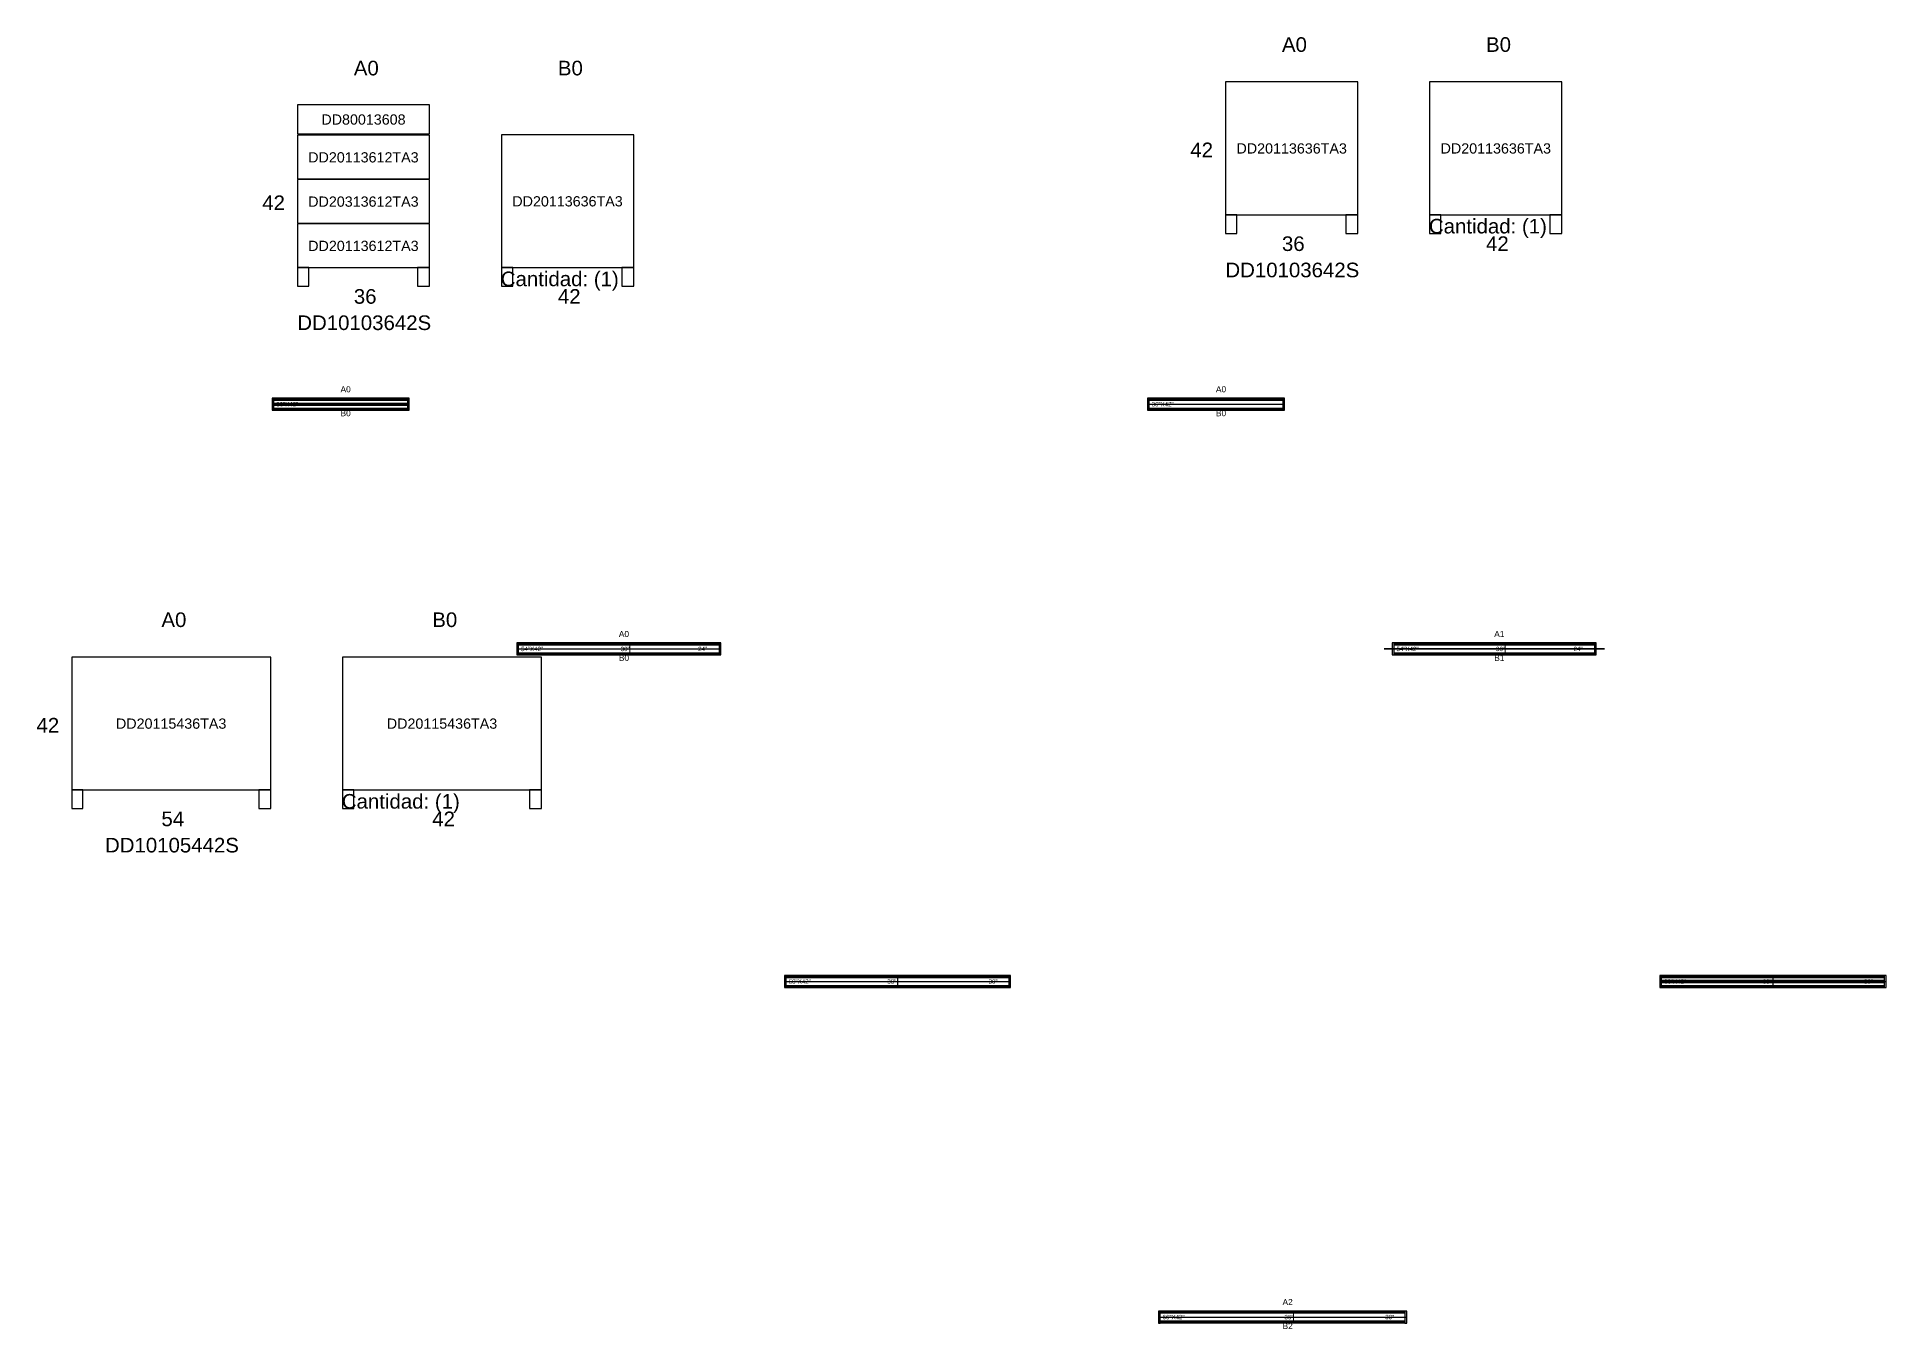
# Model space of a CAD drawing. Header units: millimetres. Extents: x 1377.1 to 1407.3, y 1790.1 to 1799.1.
# Drawn here: x 1377.13 to 1389.78, y 1790.27 to 1799.11 of the extents above; entities that cross this region are included whole.
import ezdxf

# ---------------------------------------------------------------- set-up
doc = ezdxf.new("R2010")
doc.units = ezdxf.units.MM
doc.layers.add('DD2D', color=7, linetype='Continuous')
doc.layers.add('DDReportes', color=7, linetype='Continuous')
doc.styles.get("Standard").update_dxf_attribs({"font": 'arial.ttf'})

msp = doc.modelspace()

# ---------------------------------------------------------------- texts
at = {"layer": 'DDReportes'}
for s, height, p in [('A0', 0.1, (1385.649, 1799.013)), ('B0', 0.1, (1387.046, 1799.013)), ('A0', 0.1, (1379.296, 1798.852)), ('B0', 0.1, (1380.693, 1798.852)), ('DD80013608', 0.07, (1379.074, 1798.515)), ('42', 0.1, (1385.022, 1798.292)), ('DD20113636TA3', 0.07, (1385.338, 1798.317)), ('DD20113636TA3', 0.07, (1386.735, 1798.317)), ('DD20113612TA3', 0.07, (1378.984, 1798.256)), ('42', 0.1, (1378.669, 1797.93)), ('DD20313612TA3', 0.07, (1378.984, 1797.953)), ('DD20113636TA3', 0.07, (1380.381, 1797.955)), ('Cantidad: (1)', 0.1, (1386.655, 1797.77)), ('36', 0.1, (1385.649, 1797.65)), ('42', 0.1, (1387.046, 1797.65)), ('DD20113612TA3', 0.07, (1378.984, 1797.65)), ('Cantidad: (1)', 0.1, (1380.302, 1797.409)), ('DD10103642S', 0.1, (1385.262, 1797.47)), ('36', 0.1, (1379.296, 1797.289)), ('42', 0.1, (1380.693, 1797.289)), ('DD10103642S', 0.1, (1378.909, 1797.109)), ('A0', 0.041, (1379.205, 1796.683)), ('A0', 0.041, (1385.197, 1796.683)), ('B0', 0.041, (1379.205, 1796.519)), ('B0', 0.041, (1385.197, 1796.519)), ('A0', 0.1, (1377.979, 1795.076)), ('B0', 0.1, (1379.833, 1795.076)), ('A0', 0.041, (1381.11, 1795.008)), ('A1', 0.041, (1387.102, 1795.008)), ('B0', 0.041, (1381.11, 1794.844)), ('B1', 0.041, (1387.102, 1794.844)), ('42', 0.1, (1377.124, 1794.354)), ('DD20115436TA3', 0.07, (1377.668, 1794.38)), ('DD20115436TA3', 0.07, (1379.522, 1794.38)), ('Cantidad: (1)', 0.1, (1379.214, 1793.833)), ('54', 0.1, (1377.979, 1793.713)), ('42', 0.1, (1379.833, 1793.713)), ('DD10105442S', 0.1, (1377.593, 1793.533)), ('A2', 0.041, (1385.653, 1790.435)), ('B2', 0.041, (1385.653, 1790.271))]:
    msp.add_text(s, height=height, dxfattribs=at).set_placement(p)

# ---------------------------------------------------------------- blocks, each defined once
blk = doc.blocks.new('DD101036422D')
at = {"color": 1, "linetype": 'Continuous', "lineweight": 0}
for p, q in [((0, -0.025), (0, 0.025)), ((0.002, 0.027), (0.021, 0.027)), ((0.002, 0.027), (0.022, 0.027)), ((0.075, 0.027), (0.021, 0.027)), ((0.075, 0.027), (0.075, 0.027)), ((0.076, 0.026), (0.076, 0.034)), ((0.838, 0.034), (0.076, 0.034)), ((0.838, 0.034), (0.838, 0.026)), ((0.84, 0.027), (0.894, 0.027)), ((0.84, 0.027), (0.84, 0.027)), ((0.913, 0.027), (0.893, 0.027)), ((0.913, 0.027), (0.894, 0.027)), ((0.915, -0.025), (0.915, 0.025)), ((0.025, -0.028), (0.002, -0.028)), ((0.025, -0.028), (0.075, -0.028)), ((0.075, -0.028), (0.075, -0.028)), ((0.076, -0.034), (0.076, -0.026)), ((0.838, -0.034), (0.076, -0.034)), ((0.838, -0.026), (0.838, -0.034)), ((0.89, -0.028), (0.84, -0.028)), ((0.84, -0.028), (0.84, -0.028)), ((0.89, -0.028), (0.913, -0.028))]:
    blk.add_line(p, q, dxfattribs=at)
at = {"color": 1}
for p, q in [((0.454, 0.038), (0.461, 0.031)), ((0.454, 0.031), (0.461, 0.038)), ((0.454, -0.038), (0.461, -0.031)), ((0.454, -0.031), (0.461, -0.038))]:
    blk.add_line(p, q, dxfattribs=at)
for centre in [(0.407, -0.034), (0.507, -0.034)]:
    blk.add_circle(centre, 0.005, dxfattribs=at)
at = {"color": 1, "linetype": 'Continuous', "lineweight": 0}
for centre, radius, start, end in [((0.002, 0.025), 0.00203, 90, 180), ((0.075, 0.026), 0.00151, 10.021, 90), ((0.075, 0.026), 0.00151, 0, 10.021), ((0.84, 0.026), 0.00151, 169.979, 180), ((0.84, 0.026), 0.00151, 169.979, 180), ((0.84, 0.026), 0.00151, 90, 169.979), ((0.913, 0.025), 0.00203, 0, 90), ((0.002, -0.025), 0.00203, 180, 270), ((0.075, -0.026), 0.00151, 270, 349.979), ((0.075, -0.026), 0.00151, 349.979, 0), ((0.84, -0.026), 0.00151, 180, 190.021), ((0.84, -0.026), 0.00151, 180, 190.021), ((0.84, -0.026), 0.00151, 190.021, 270), ((0.913, -0.025), 0.00203, 270, 0)]:
    blk.add_arc(centre, radius, start, end, dxfattribs=at)
at = {"color": 1}
for p in [(0.458, 0.034), (0.458, -0.034)]:
    blk.add_point(p, dxfattribs=at)
at = {"insert": (0.017, 0.015), "char_height": 0.03, "attachment_point": 1}
blk.add_mtext_dynamic_manual_height_columns('36"X42"', width=75.49402, gutter_width=12.5, heights=[0], dxfattribs=at)
blk = doc.blocks.new('SPACE_DD10103642')
blk.add_blockref('DD101036422D', (0, 0))
blk = doc.blocks.new('DD3021422D')
for p, q in [((0, 0.041), (0, -0.041)), ((0.012, 0.041), (0, 0.041)), ((0.012, -0.041), (0.012, 0.041)), ((0, -0.041), (0.012, -0.041))]:
    blk.add_line(p, q)
blk = doc.blocks.new('SPACE_DD302142')
blk.add_blockref('DD3021422D', (0, 0))
blk = doc.blocks.new('DD101060422D')
at = {"color": 1, "linetype": 'Continuous', "lineweight": 0}
for p, q in [((0, -0.025), (0, 0.025)), ((0.002, 0.027), (0.021, 0.027)), ((0.002, 0.027), (0.022, 0.027)), ((0.075, 0.027), (0.021, 0.027)), ((0.075, 0.027), (0.075, 0.027)), ((0.076, 0.026), (0.076, 0.034)), ((1.448, 0.034), (0.076, 0.034)), ((1.448, 0.034), (1.448, 0.026)), ((1.449, 0.027), (1.503, 0.027)), ((1.449, 0.027), (1.449, 0.027)), ((1.522, 0.027), (1.502, 0.027)), ((1.522, 0.027), (1.503, 0.027)), ((1.524, -0.025), (1.524, 0.025)), ((0.025, -0.028), (0.002, -0.028)), ((0.025, -0.028), (0.075, -0.028)), ((0.075, -0.028), (0.075, -0.028)), ((0.076, -0.034), (0.076, -0.026)), ((1.448, -0.034), (0.076, -0.034)), ((1.448, -0.026), (1.448, -0.034)), ((1.499, -0.028), (1.449, -0.028)), ((1.449, -0.028), (1.449, -0.028)), ((1.499, -0.028), (1.522, -0.028))]:
    blk.add_line(p, q, dxfattribs=at)
at = {"color": 1}
for p, q in [((0.758, 0.038), (0.766, 0.031)), ((0.758, 0.031), (0.766, 0.038)), ((0.762, 0.034), (0.762, -0.034)), ((0.758, -0.038), (0.766, -0.031)), ((0.758, -0.031), (0.766, -0.038))]:
    blk.add_line(p, q, dxfattribs=at)
for centre in [(0.712, -0.034), (0.812, -0.034)]:
    blk.add_circle(centre, 0.005, dxfattribs=at)
at = {"color": 1, "linetype": 'Continuous', "lineweight": 0}
for centre, radius, start, end in [((0.002, 0.025), 0.00203, 90, 180), ((0.075, 0.026), 0.00151, 10.021, 90), ((0.075, 0.026), 0.00151, 0, 10.021), ((1.449, 0.026), 0.00151, 169.979, 180), ((1.449, 0.026), 0.00151, 169.979, 180), ((1.449, 0.026), 0.00151, 90, 169.979), ((1.522, 0.025), 0.00203, 0, 90), ((0.002, -0.025), 0.00203, 180, 270), ((0.075, -0.026), 0.00151, 270, 349.979), ((0.075, -0.026), 0.00151, 349.979, 0), ((1.449, -0.026), 0.00151, 180, 190.021), ((1.449, -0.026), 0.00151, 180, 190.021), ((1.449, -0.026), 0.00151, 190.021, 270), ((1.522, -0.025), 0.00203, 270, 0)]:
    blk.add_arc(centre, radius, start, end, dxfattribs=at)
at = {"color": 1}
for p in [(0.762, 0.034), (0.762, -0.034)]:
    blk.add_point(p, dxfattribs=at)
at = {"char_height": 0.03, "attachment_point": 1}
for s, insert in [('60"X42"', (0.017, 0.015)), ('30"', (0.692, 0.015)), ('30"', (1.385, 0.015))]:
    blk.add_mtext_dynamic_manual_height_columns(s, width=75.49402, gutter_width=12.5, heights=[0], dxfattribs=dict(at, insert=insert))
blk = doc.blocks.new('SPACE_DD10106042')
blk.add_blockref('DD101060422D', (0, 0))
blk = doc.blocks.new('DD101054422D')
at = {"color": 1, "linetype": 'Continuous', "lineweight": 0}
for p, q in [((0, -0.025), (0, 0.025)), ((0.002, 0.027), (0.021, 0.027)), ((0.002, 0.027), (0.022, 0.027)), ((0.075, 0.027), (0.021, 0.027)), ((0.075, 0.027), (0.075, 0.027)), ((0.077, 0.026), (0.077, 0.034)), ((1.296, 0.034), (0.077, 0.034)), ((0.762, -0.034), (0.762, 0.034)), ((1.296, 0.034), (1.296, 0.026)), ((1.297, 0.027), (1.351, 0.027)), ((1.297, 0.027), (1.297, 0.027)), ((1.37, 0.027), (1.35, 0.027)), ((1.37, 0.027), (1.351, 0.027)), ((1.372, -0.025), (1.372, 0.025)), ((0.025, -0.028), (0.002, -0.028)), ((0.025, -0.028), (0.075, -0.028)), ((0.075, -0.028), (0.075, -0.028)), ((0.077, -0.034), (0.077, -0.026)), ((1.296, -0.034), (0.077, -0.034)), ((1.296, -0.026), (1.296, -0.034)), ((1.347, -0.028), (1.297, -0.028)), ((1.297, -0.028), (1.297, -0.028)), ((1.347, -0.028), (1.37, -0.028))]:
    blk.add_line(p, q, dxfattribs=at)
at = {"color": 1}
for p, q in [((0.682, 0.038), (0.69, 0.031)), ((0.682, 0.031), (0.69, 0.038)), ((0.682, -0.038), (0.69, -0.031)), ((0.682, -0.031), (0.69, -0.038))]:
    blk.add_line(p, q, dxfattribs=at)
for centre in [(0.636, -0.034), (0.736, -0.034)]:
    blk.add_circle(centre, 0.005, dxfattribs=at)
at = {"color": 1, "linetype": 'Continuous', "lineweight": 0}
for centre, radius, start, end in [((0.002, 0.025), 0.00203, 90, 180), ((0.075, 0.026), 0.00151, 10.021, 90), ((0.075, 0.026), 0.00151, 0, 10.021), ((1.297, 0.026), 0.00151, 169.979, 180), ((1.297, 0.026), 0.00151, 169.979, 180), ((1.297, 0.026), 0.00151, 90, 169.979), ((1.37, 0.025), 0.00203, 0, 90), ((0.002, -0.025), 0.00203, 180, 270), ((0.075, -0.026), 0.00151, 270, 349.979), ((0.075, -0.026), 0.00151, 349.979, 0), ((1.297, -0.026), 0.00151, 180, 190.021), ((1.297, -0.026), 0.00151, 180, 190.021), ((1.297, -0.026), 0.00151, 190.021, 270), ((1.37, -0.025), 0.00203, 270, 0)]:
    blk.add_arc(centre, radius, start, end, dxfattribs=at)
at = {"color": 1}
for p in [(0.686, 0.034), (0.686, -0.034)]:
    blk.add_point(p, dxfattribs=at)
at = {"char_height": 0.03, "attachment_point": 1}
for s, insert in [('54"X42"', (0.017, 0.015)), ('30"', (0.699, 0.015)), ('24"', (1.229, 0.015))]:
    blk.add_mtext_dynamic_manual_height_columns(s, width=75.49402, gutter_width=12.5, heights=[0], dxfattribs=dict(at, insert=insert))
blk = doc.blocks.new('SPACE_DD10105442')
blk.add_blockref('DD101054422D', (0, 0))
blk = doc.blocks.new('DD101066422D')
at = {"color": 1, "linetype": 'Continuous', "lineweight": 0}
for p, q in [((0, -0.025), (0, 0.025)), ((0.002, 0.027), (0.021, 0.027)), ((0.002, 0.027), (0.022, 0.027)), ((0.075, 0.027), (0.021, 0.027)), ((0.075, 0.027), (0.075, 0.027)), ((0.076, 0.026), (0.076, 0.034)), ((1.599, 0.034), (0.076, 0.034)), ((0.914, -0.034), (0.914, 0.034)), ((1.599, 0.034), (1.599, 0.026)), ((1.601, 0.027), (1.655, 0.027)), ((1.601, 0.027), (1.601, 0.027)), ((1.674, 0.027), (1.654, 0.027)), ((1.674, 0.027), (1.655, 0.027)), ((1.676, -0.025), (1.676, 0.025)), ((0.025, -0.028), (0.002, -0.028)), ((0.025, -0.028), (0.075, -0.028)), ((0.075, -0.028), (0.075, -0.028)), ((0.076, -0.034), (0.076, -0.026)), ((1.599, -0.034), (0.076, -0.034)), ((1.599, -0.026), (1.599, -0.034)), ((1.651, -0.028), (1.601, -0.028)), ((1.601, -0.028), (1.601, -0.028)), ((1.651, -0.028), (1.674, -0.028))]:
    blk.add_line(p, q, dxfattribs=at)
at = {"color": 1}
for p, q in [((0.834, 0.038), (0.842, 0.031)), ((0.834, 0.031), (0.842, 0.038)), ((0.834, -0.038), (0.842, -0.031)), ((0.834, -0.031), (0.842, -0.038))]:
    blk.add_line(p, q, dxfattribs=at)
for centre in [(0.788, -0.034), (0.888, -0.034)]:
    blk.add_circle(centre, 0.005, dxfattribs=at)
at = {"color": 1, "linetype": 'Continuous', "lineweight": 0}
for centre, radius, start, end in [((0.002, 0.025), 0.00203, 90, 180), ((0.075, 0.026), 0.00151, 10.021, 90), ((0.075, 0.026), 0.00151, 0, 10.021), ((1.601, 0.026), 0.00151, 169.979, 180), ((1.601, 0.026), 0.00151, 169.979, 180), ((1.601, 0.026), 0.00151, 90, 169.979), ((1.674, 0.025), 0.00203, 0, 90), ((0.002, -0.025), 0.00203, 180, 270), ((0.075, -0.026), 0.00151, 270, 349.979), ((0.075, -0.026), 0.00151, 349.979, 0), ((1.601, -0.026), 0.00151, 180, 190.021), ((1.601, -0.026), 0.00151, 180, 190.021), ((1.601, -0.026), 0.00151, 190.021, 270), ((1.674, -0.025), 0.00203, 270, 0)]:
    blk.add_arc(centre, radius, start, end, dxfattribs=at)
at = {"color": 1}
for p in [(0.838, 0.034), (0.838, -0.034)]:
    blk.add_point(p, dxfattribs=at)
at = {"char_height": 0.03, "attachment_point": 1}
for s, insert in [('66"X42"', (0.017, 0.015)), ('36"', (0.851, 0.015)), ('30"', (1.541, 0.015))]:
    blk.add_mtext_dynamic_manual_height_columns(s, width=75.49402, gutter_width=12.5, heights=[0], dxfattribs=dict(at, insert=insert))
blk = doc.blocks.new('SPACE_DD10106642')
blk.add_blockref('DD101066422D', (0, 0))

# ---------------------------------------------------------------- linework, layer by layer
for points in [[(1378.748, 1796.63), (1379.663, 1796.63), (1379.663, 1796.642), (1378.748, 1796.642)], [(1378.748, 1796.595), (1379.663, 1796.595), (1379.663, 1796.607), (1378.748, 1796.607)], [(1384.74, 1796.63), (1385.655, 1796.63), (1385.655, 1796.642), (1384.74, 1796.642)], [(1378.748, 1796.561), (1379.663, 1796.561), (1379.663, 1796.573), (1378.748, 1796.573)], [(1384.74, 1796.561), (1385.655, 1796.561), (1385.655, 1796.573), (1384.74, 1796.573)], [(1380.424, 1794.955), (1381.796, 1794.955), (1381.796, 1794.967), (1380.424, 1794.967)], [(1386.416, 1794.955), (1387.788, 1794.955), (1387.788, 1794.967), (1386.416, 1794.967)], [(1380.424, 1794.886), (1381.796, 1794.886), (1381.796, 1794.898), (1380.424, 1794.898)], [(1386.416, 1794.886), (1387.788, 1794.886), (1387.788, 1794.898), (1386.416, 1794.898)], [(1382.256, 1792.678), (1383.78, 1792.678), (1383.78, 1792.69), (1382.256, 1792.69)], [(1388.248, 1792.678), (1389.772, 1792.678), (1389.772, 1792.69), (1388.248, 1792.69)], [(1382.256, 1792.609), (1383.78, 1792.609), (1383.78, 1792.621), (1382.256, 1792.621)], [(1388.248, 1792.644), (1389.772, 1792.644), (1389.772, 1792.656), (1388.248, 1792.656)], [(1388.248, 1792.609), (1389.772, 1792.609), (1389.772, 1792.621), (1388.248, 1792.621)], [(1384.815, 1790.381), (1386.491, 1790.381), (1386.491, 1790.393), (1384.815, 1790.393)], [(1384.815, 1790.313), (1386.491, 1790.313), (1386.491, 1790.325), (1384.815, 1790.325)]]:
    msp.add_lwpolyline(points, close=True)
at = {"color": 1, "true_color": 0xff0000}
msp.add_lwpolyline([(1386.348, 1794.926), (1387.857, 1794.926), (1387.857, 1794.926), (1386.348, 1794.926)], close=True, dxfattribs=at)
msp.add_lwpolyline([(1386.348, 1794.926), (1387.857, 1794.926), (1387.857, 1794.926), (1386.348, 1794.926)], close=True, dxfattribs=at)
at = {"layer": 'DD2D'}
for p, q in [((1378.748, 1796.601), (1378.736, 1796.601)), ((1378.748, 1796.636), (1379.663, 1796.636)), ((1378.748, 1796.601), (1379.663, 1796.601)), ((1378.748, 1796.601), (1379.663, 1796.601)), ((1379.663, 1796.601), (1379.675, 1796.601)), ((1384.74, 1796.601), (1384.728, 1796.601)), ((1384.74, 1796.636), (1385.655, 1796.636)), ((1384.74, 1796.601), (1385.655, 1796.601)), ((1385.655, 1796.601), (1385.667, 1796.601)), ((1378.748, 1796.567), (1379.663, 1796.567)), ((1384.74, 1796.567), (1385.655, 1796.567)), ((1380.424, 1794.961), (1381.796, 1794.961)), ((1386.416, 1794.961), (1387.788, 1794.961)), ((1380.424, 1794.926), (1380.412, 1794.926)), ((1380.424, 1794.926), (1381.796, 1794.926)), ((1380.424, 1794.892), (1381.796, 1794.892)), ((1381.796, 1794.926), (1381.808, 1794.926)), ((1386.416, 1794.926), (1386.404, 1794.926)), ((1386.416, 1794.926), (1387.788, 1794.926)), ((1386.416, 1794.892), (1387.788, 1794.892)), ((1387.788, 1794.926), (1387.8, 1794.926)), ((1382.256, 1792.684), (1383.78, 1792.684)), ((1388.248, 1792.684), (1389.772, 1792.684)), ((1382.256, 1792.65), (1382.244, 1792.65)), ((1382.256, 1792.65), (1383.78, 1792.65)), ((1382.256, 1792.615), (1383.78, 1792.615)), ((1383.78, 1792.65), (1383.792, 1792.65)), ((1388.248, 1792.65), (1388.236, 1792.65)), ((1388.248, 1792.65), (1389.772, 1792.65)), ((1388.248, 1792.65), (1389.772, 1792.65)), ((1388.248, 1792.615), (1389.772, 1792.615)), ((1389.772, 1792.65), (1389.784, 1792.65)), ((1384.815, 1790.353), (1384.803, 1790.353)), ((1384.815, 1790.387), (1386.491, 1790.387)), ((1384.815, 1790.353), (1386.491, 1790.353)), ((1384.815, 1790.319), (1386.491, 1790.319)), ((1386.491, 1790.353), (1386.503, 1790.353))]:
    msp.add_line(p, q, dxfattribs=at)
at = {"layer": 'DDReportes'}
for points in [[(1385.263, 1797.898), (1386.168, 1797.898), (1386.168, 1798.807), (1385.263, 1798.807)], [(1386.66, 1797.898), (1387.565, 1797.898), (1387.565, 1798.807), (1386.66, 1798.807)], [(1378.91, 1798.452), (1379.815, 1798.452), (1379.815, 1798.65), (1378.91, 1798.65)], [(1378.91, 1798.143), (1379.815, 1798.143), (1379.815, 1798.442), (1378.91, 1798.442)], [(1380.307, 1797.537), (1381.212, 1797.537), (1381.212, 1798.446), (1380.307, 1798.446)], [(1378.91, 1797.84), (1379.815, 1797.84), (1379.815, 1798.139), (1378.91, 1798.139)], [(1385.263, 1797.77), (1385.34, 1797.77), (1385.34, 1797.898), (1385.263, 1797.898)], [(1386.086, 1797.77), (1386.168, 1797.77), (1386.168, 1797.898), (1386.086, 1797.898)], [(1386.66, 1797.77), (1386.737, 1797.77), (1386.737, 1797.898), (1386.66, 1797.898)], [(1387.483, 1797.77), (1387.565, 1797.77), (1387.565, 1797.898), (1387.483, 1797.898)], [(1378.91, 1797.537), (1379.815, 1797.537), (1379.815, 1797.836), (1378.91, 1797.836)], [(1378.91, 1797.409), (1378.987, 1797.409), (1378.987, 1797.537), (1378.91, 1797.537)], [(1379.733, 1797.409), (1379.815, 1797.409), (1379.815, 1797.537), (1379.733, 1797.537)], [(1380.307, 1797.409), (1380.384, 1797.409), (1380.384, 1797.537), (1380.307, 1797.537)], [(1381.13, 1797.409), (1381.212, 1797.409), (1381.212, 1797.537), (1381.13, 1797.537)], [(1377.365, 1793.961), (1378.727, 1793.961), (1378.727, 1794.87), (1377.365, 1794.87)], [(1379.219, 1793.961), (1380.581, 1793.961), (1380.581, 1794.87), (1379.219, 1794.87)], [(1377.365, 1793.833), (1377.442, 1793.833), (1377.442, 1793.961), (1377.365, 1793.961)], [(1378.645, 1793.833), (1378.727, 1793.833), (1378.727, 1793.961), (1378.645, 1793.961)], [(1379.219, 1793.833), (1379.296, 1793.833), (1379.296, 1793.961), (1379.219, 1793.961)], [(1380.499, 1793.833), (1380.581, 1793.833), (1380.581, 1793.961), (1380.499, 1793.961)]]:
    msp.add_lwpolyline(points, close=True, dxfattribs=at)

# ---------------------------------------------------------------- block references
at = {"rotation": 180}
for p in [(1378.748, 1796.601), (1384.74, 1796.601), (1380.424, 1794.926), (1386.416, 1794.926), (1382.256, 1792.65), (1388.248, 1792.65), (1384.815, 1790.353)]:
    msp.add_blockref('SPACE_DD302142', p, dxfattribs=at)
for name, p in [('SPACE_DD10103642', (1378.748, 1796.601)), ('SPACE_DD302142', (1379.663, 1796.601)), ('SPACE_DD10103642', (1384.74, 1796.601)), ('SPACE_DD302142', (1385.655, 1796.601)), ('SPACE_DD10105442', (1380.424, 1794.926)), ('SPACE_DD302142', (1381.796, 1794.926)), ('SPACE_DD10105442', (1386.416, 1794.926)), ('SPACE_DD302142', (1387.788, 1794.926)), ('SPACE_DD10106042', (1382.256, 1792.65)), ('SPACE_DD302142', (1383.78, 1792.65)), ('SPACE_DD10106042', (1388.248, 1792.65)), ('SPACE_DD302142', (1389.772, 1792.65)), ('SPACE_DD10106642', (1384.815, 1790.353)), ('SPACE_DD302142', (1386.491, 1790.353))]:
    msp.add_blockref(name, p)

msp.set_redraw_order([(e.dxf.handle, doc.entitydb.next_handle()) for e in msp.query("TEXT MTEXT ATTDEF DIMENSION ARC_DIMENSION")])  # texts and dimensions are drawn at this point

doc.saveas('drawing.dxf')
